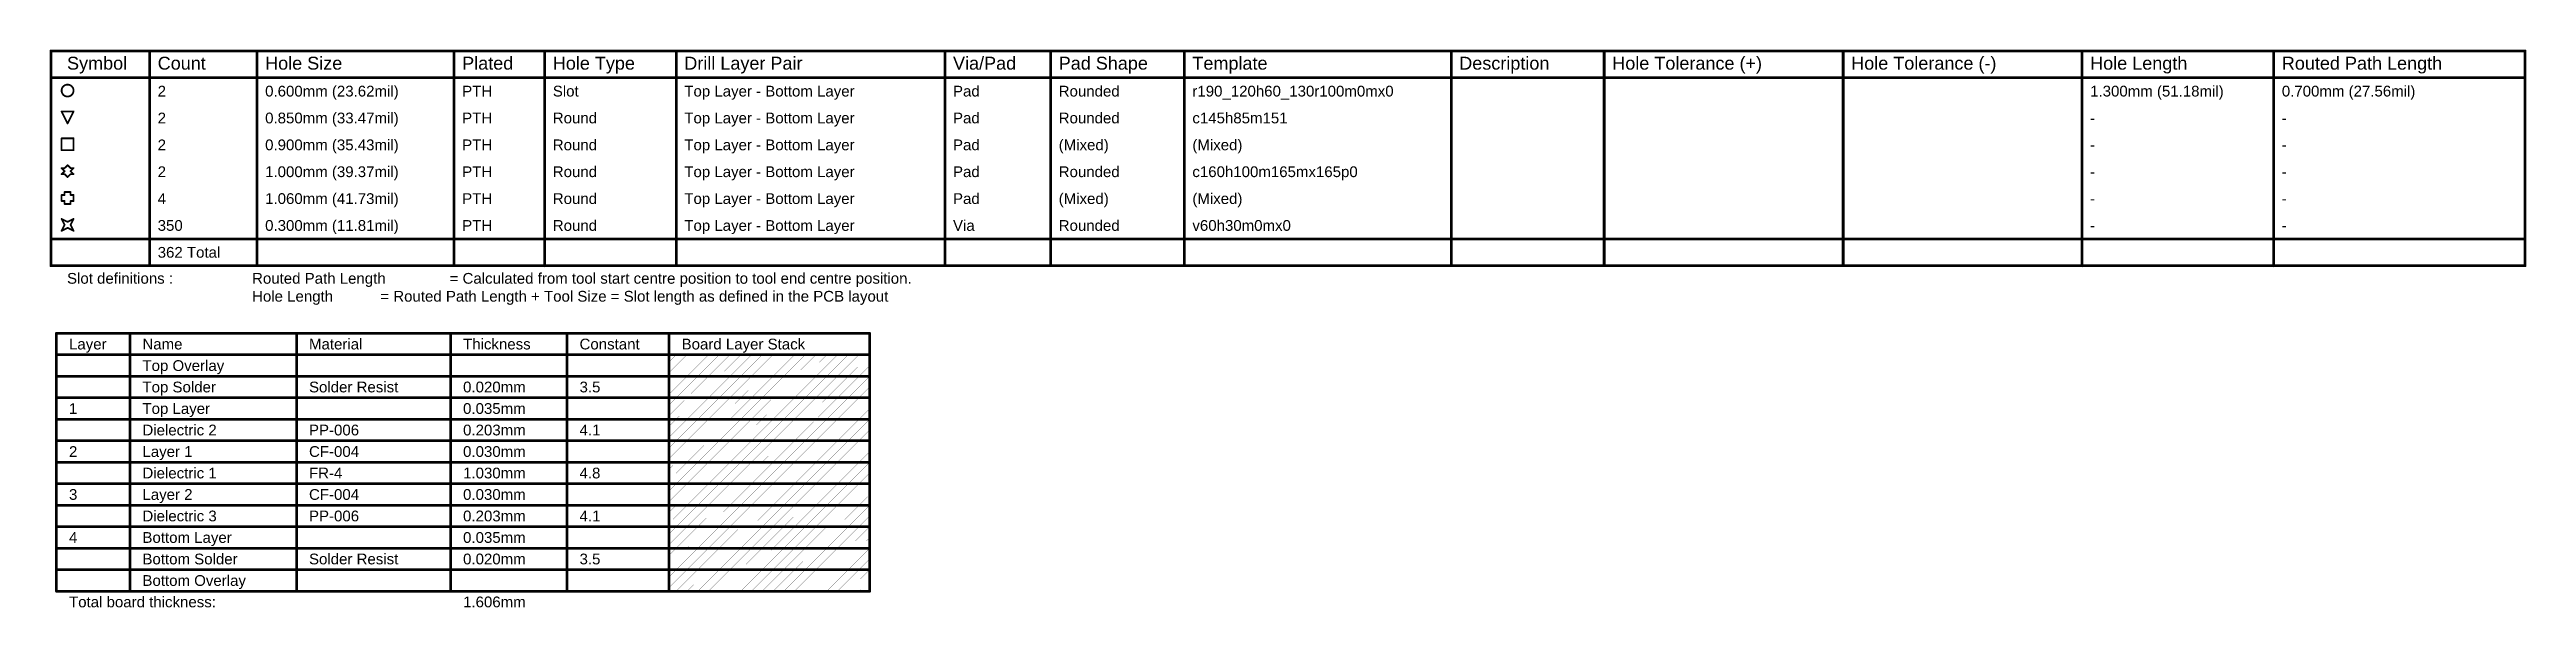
# Model space of a CAD drawing. Header units: inches. Extents: x -3 to 488, y -11 to 93.
# Drawn here: x 137.2 to 488.3, y 13.7 to 92.9 of the extents above; entities that cross this region are included whole.
import ezdxf

# ---------------------------------------------------------------- set-up
doc = ezdxf.new("R2010")
doc.units = ezdxf.units.IN
doc.layers.add('Drill Drawing', color=1, linetype='Continuous')
doc.layers.add('Fabrication', color=76, linetype='Continuous')
doc.styles.add('Arial', font='', dxfattribs={"height": 0.2})
doc.styles.get('Arial').set_extended_font_data('Arial')

msp = doc.modelspace()

# ---------------------------------------------------------------- texts
at = {"layer": 'Drill Drawing', "style": 'Arial'}
for s, height, p in [('Symbol', 1.829, (139.64, 90.02)), ('Count', 1.829, (152.49, 90.02)), ('Hole Size', 1.829, (167.72, 90.02)), ('Plated', 1.829, (195.65, 90.02)), ('Hole Type', 1.829, (208.5, 90.02)), ('Drill Layer Pair', 1.8288, (227.14, 90.02)), ('Via/Pad', 1.829, (265.23, 90.02)), ('Pad Shape', 1.829, (280.21, 90.02)), ('Template', 1.829, (299.16, 90.02)), ('Description', 1.8288, (336.99, 90.02)), ('Hole Tolerance (+)', 1.8288, (358.68, 90.02)), ('Hole Tolerance (-)', 1.8288, (392.55, 90.02)), ('Hole Length', 1.8288, (426.42, 90.02)), ('Routed Path Length', 1.8288, (453.59, 90.02)), ('0.600mm (23.62mil)', 1.524, (167.72, 86.21)), ('Slot', 1.524, (208.5, 86.21)), ('Pad', 1.524, (265.23, 86.21)), ('Rounded', 1.524, (280.21, 86.21)), ('r190_120h60_130r100m0mx0', 1.524, (299.16, 86.21)), ('1.300mm (51.18mil)', 1.524, (426.42, 86.21)), ('0.700mm (27.56mil)', 1.524, (453.59, 86.21)), ('2', 1.52, (152.49, 86.21)), ('PTH', 1.524, (195.65, 86.21)), ('Top Layer - Bottom Layer', 1.524, (227.14, 86.21)), ('2', 1.52, (152.49, 82.4)), ('0.850mm (33.47mil)', 1.524, (167.72, 82.4)), ('PTH', 1.524, (195.65, 82.4)), ('Round', 1.524, (208.5, 82.4)), ('Top Layer - Bottom Layer', 1.524, (227.14, 82.4)), ('Pad', 1.524, (265.23, 82.4)), ('Rounded', 1.524, (280.21, 82.4)), ('c145h85m151', 1.524, (299.16, 82.4)), ('-', 1.52, (426.42, 82.4)), ('-', 1.52, (453.59, 82.4)), ('2', 1.52, (152.49, 78.59)), ('0.900mm (35.43mil)', 1.524, (167.72, 78.59)), ('PTH', 1.524, (195.65, 78.59)), ('Round', 1.524, (208.5, 78.59)), ('Top Layer - Bottom Layer', 1.524, (227.14, 78.59)), ('Pad', 1.524, (265.23, 78.59)), ('(Mixed)', 1.524, (280.21, 78.59)), ('(Mixed)', 1.524, (299.16, 78.59)), ('-', 1.52, (426.42, 78.59)), ('-', 1.52, (453.59, 78.59)), ('2', 1.52, (152.49, 74.78)), ('1.000mm (39.37mil)', 1.524, (167.72, 74.78)), ('PTH', 1.524, (195.65, 74.78)), ('Round', 1.524, (208.5, 74.78)), ('Top Layer - Bottom Layer', 1.524, (227.14, 74.78)), ('Pad', 1.524, (265.23, 74.78)), ('Rounded', 1.524, (280.21, 74.78)), ('c160h100m165mx165p0', 1.524, (299.16, 74.78)), ('-', 1.52, (426.42, 74.78)), ('-', 1.52, (453.59, 74.78)), ('4', 1.52, (152.49, 70.97)), ('1.060mm (41.73mil)', 1.524, (167.72, 70.97)), ('PTH', 1.524, (195.65, 70.97)), ('Round', 1.524, (208.5, 70.97)), ('Top Layer - Bottom Layer', 1.524, (227.14, 70.97)), ('Pad', 1.524, (265.23, 70.97)), ('(Mixed)', 1.524, (280.21, 70.97)), ('(Mixed)', 1.524, (299.16, 70.97)), ('-', 1.52, (426.42, 70.97)), ('-', 1.52, (453.59, 70.97)), ('350', 1.524, (152.49, 67.16)), ('0.300mm (11.81mil)', 1.524, (167.72, 67.16)), ('PTH', 1.524, (195.65, 67.16)), ('Round', 1.524, (208.5, 67.16)), ('Top Layer - Bottom Layer', 1.524, (227.14, 67.16)), ('Via', 1.524, (265.23, 67.16)), ('Rounded', 1.524, (280.21, 67.16)), ('v60h30m0mx0', 1.524, (299.16, 67.16)), ('-', 1.52, (426.42, 67.16)), ('-', 1.52, (453.59, 67.16)), ('362 Total', 1.524, (152.49, 63.35)), ('Slot definitions :', 1.524, (139.64, 59.66)), ('Routed Path Length', 1.524, (165.87, 59.66)), ('= Calculated from tool start centre position to tool end centre position.', 1.524, (193.87, 59.66)), ('Hole Length', 1.524, (165.87, 57.12)), (' = Routed Path Length + Tool Size = Slot length as defined in the PCB layout', 1.524, (183.46, 57.12))]:
    msp.add_text(s, height=height, dxfattribs=at).set_placement(p)
at = {"layer": 'Fabrication', "style": 'Arial'}
for s, height, p in [('Layer', 1.524, (139.92, 50.34)), ('Name', 1.524, (150.33, 50.34)), ('Material', 1.524, (173.94, 50.34)), ('Thickness', 1.524, (195.78, 50.34)), ('Constant', 1.524, (212.29, 50.34)), ('Board Layer Stack', 1.524, (226.76, 50.34)), ('Top Overlay', 1.524, (150.33, 47.29)), ('Top Solder', 1.524, (150.33, 44.25)), ('Solder Resist', 1.524, (173.94, 44.25)), ('0.020mm', 1.524, (195.78, 44.25)), ('3.5', 1.524, (212.29, 44.25)), ('1', 1.52, (139.92, 41.2)), ('Top Layer', 1.524, (150.33, 41.2)), ('0.035mm', 1.524, (195.78, 41.2)), ('Dielectric 2', 1.524, (150.33, 38.15)), ('PP-006', 1.524, (173.94, 38.15)), ('0.203mm', 1.524, (195.78, 38.15)), ('4.1', 1.524, (212.29, 38.15)), ('2', 1.52, (139.92, 35.1)), ('Layer 1', 1.524, (150.33, 35.1)), ('CF-004', 1.524, (173.94, 35.1)), ('0.030mm', 1.524, (195.78, 35.1)), ('Dielectric 1', 1.524, (150.33, 32.05)), ('FR-4', 1.524, (173.94, 32.05)), ('1.030mm', 1.524, (195.78, 32.05)), ('4.8', 1.524, (212.29, 32.05)), ('3', 1.52, (139.92, 29.01)), ('Layer 2', 1.524, (150.33, 29.01)), ('CF-004', 1.524, (173.94, 29.01)), ('0.030mm', 1.524, (195.78, 29.01)), ('Dielectric 3', 1.524, (150.33, 25.96)), ('PP-006', 1.524, (173.94, 25.96)), ('0.203mm', 1.524, (195.78, 25.96)), ('4.1', 1.524, (212.29, 25.96)), ('4', 1.52, (139.92, 22.91)), ('Bottom Layer', 1.524, (150.33, 22.91)), ('Bottom Solder', 1.524, (150.33, 19.86)), ('Solder Resist', 1.524, (173.94, 19.86)), ('0.035mm', 1.524, (195.78, 22.91)), ('0.020mm', 1.524, (195.78, 19.86)), ('3.5', 1.524, (212.29, 19.86)), ('Bottom Overlay', 1.524, (150.33, 16.81)), ('Total board thickness:', 1.524, (139.92, 13.77)), ('1.606mm', 1.524, (195.78, 13.77))]:
    msp.add_text(s, height=height, dxfattribs=at).set_placement(p)

# ---------------------------------------------------------------- linework, layer by layer
at = {"layer": 'Drill Drawing'}
for points, const_width in [([(137.35, 92.68), (488.08, 92.68)], 0.381), ([(137.35, 62.2), (137.35, 92.68)], 0.381), ([(151.34, 62.2), (151.34, 92.68)], 0.381), ([(166.58, 62.2), (166.58, 92.68)], 0.381), ([(194.51, 62.2), (194.51, 92.68)], 0.381), ([(207.36, 62.2), (207.36, 92.68)], 0.381), ([(226, 62.2), (226, 92.68)], 0.381), ([(264.09, 62.2), (264.09, 92.68)], 0.381), ([(279.07, 62.2), (279.07, 92.68)], 0.381), ([(298.01, 62.2), (298.01, 92.68)], 0.381), ([(335.85, 62.2), (335.85, 92.68)], 0.381), ([(357.53, 62.2), (357.53, 92.68)], 0.381), ([(391.41, 62.2), (391.41, 92.68)], 0.381), ([(425.28, 62.2), (425.28, 92.68)], 0.381), ([(452.45, 62.2), (452.45, 92.68)], 0.381), ([(488.08, 62.2), (488.08, 92.68)], 0.381), ([(137.35, 88.87), (488.08, 88.87)], 0.381), ([(138.87, 84.09), (140.56, 84.09)], 0.254), ([(138.87, 84.09), (139.72, 82.4)], 0.254), ([(139.72, 82.4), (140.56, 84.09)], 0.254), ([(138.87, 80.28), (140.56, 80.28)], 0.254), ([(138.87, 78.59), (138.87, 80.28)], 0.254), ([(138.87, 78.59), (140.56, 78.59)], 0.254), ([(140.56, 78.59), (140.56, 80.28)], 0.254), ([(138.87, 76.05), (139.29, 75.62)], 0.254), ([(138.87, 76.05), (139.29, 76.05)], 0.254), ([(138.87, 75.2), (139.29, 75.62)], 0.254), ([(138.87, 75.2), (139.29, 75.2)], 0.254), ([(139.29, 76.05), (139.72, 76.47)], 0.254), ([(139.29, 75.2), (139.72, 74.78)], 0.254), ([(139.72, 76.47), (140.14, 76.05)], 0.254), ([(139.72, 74.78), (140.14, 75.2)], 0.254), ([(140.14, 76.05), (140.56, 76.05)], 0.254), ([(140.14, 75.62), (140.56, 76.05)], 0.254), ([(140.14, 75.62), (140.56, 75.2)], 0.254), ([(140.14, 75.2), (140.56, 75.2)], 0.254), ([(138.87, 71.39), (138.87, 72.24)], 0.254), ([(138.87, 72.24), (139.29, 72.24)], 0.254), ([(138.87, 71.39), (139.29, 71.39)], 0.254), ([(139.29, 72.24), (139.29, 72.66)], 0.254), ([(139.29, 72.66), (140.14, 72.66)], 0.254), ([(139.29, 70.97), (139.29, 71.39)], 0.254), ([(139.29, 70.97), (140.14, 70.97)], 0.254), ([(140.14, 72.24), (140.14, 72.66)], 0.254), ([(140.14, 72.24), (140.56, 72.24)], 0.254), ([(140.14, 71.39), (140.56, 71.39)], 0.254), ([(140.14, 70.97), (140.14, 71.39)], 0.254), ([(140.56, 71.39), (140.56, 72.24)], 0.254), ([(138.87, 68.85), (139.72, 68.43)], 0.254), ([(138.87, 68.85), (139.29, 68)], 0.254), ([(138.87, 67.16), (139.29, 68)], 0.254), ([(138.87, 67.16), (139.72, 67.58)], 0.254), ([(139.72, 68.43), (140.56, 68.85)], 0.254), ([(139.72, 67.58), (140.56, 67.16)], 0.254), ([(140.14, 68), (140.56, 68.85)], 0.254), ([(140.14, 68), (140.56, 67.16)], 0.254), ([(137.35, 66.01), (488.08, 66.01)], 0.381), ([(137.35, 62.2), (488.08, 62.2)], 0.381)]:
    msp.add_lwpolyline(points, dxfattribs=dict(at, const_width=const_width))
for points, const_width in [([(137.26, 92.68, 1), (137.45, 92.68, 1)], 0.191), ([(137.26, 92.68, 1), (137.45, 92.68, 1)], 0.191), ([(151.25, 92.68, 1), (151.44, 92.68, 1)], 0.191), ([(166.48, 92.68, 1), (166.67, 92.68, 1)], 0.191), ([(194.42, 92.68, 1), (194.61, 92.68, 1)], 0.191), ([(207.26, 92.68, 1), (207.46, 92.68, 1)], 0.191), ([(225.9, 92.68, 1), (226.09, 92.68, 1)], 0.191), ([(263.99, 92.68, 1), (264.18, 92.68, 1)], 0.191), ([(278.97, 92.68, 1), (279.16, 92.68, 1)], 0.191), ([(297.92, 92.68, 1), (298.11, 92.68, 1)], 0.191), ([(335.75, 92.68, 1), (335.94, 92.68, 1)], 0.191), ([(357.44, 92.68, 1), (357.63, 92.68, 1)], 0.191), ([(391.31, 92.68, 1), (391.5, 92.68, 1)], 0.191), ([(425.18, 92.68, 1), (425.38, 92.68, 1)], 0.191), ([(452.35, 92.68, 1), (452.55, 92.68, 1)], 0.191), ([(487.98, 92.68, 1), (488.17, 92.68, 1)], 0.191), ([(487.98, 92.68, 1), (488.17, 92.68, 1)], 0.191), ([(137.26, 88.87, 1), (137.45, 88.87, 1)], 0.191), ([(140.56, 87.05, 1), (138.87, 87.05, 1)], 0.254), ([(487.98, 88.87, 1), (488.17, 88.87, 1)], 0.191), ([(138.81, 87.05, 1), (138.93, 87.05, 1)], 0.127), ([(140.5, 87.05, 1), (140.63, 87.05, 1)], 0.127), ([(138.81, 84.09, 1), (138.93, 84.09, 1)], 0.127), ([(138.81, 84.09, 1), (138.93, 84.09, 1)], 0.127), ([(139.65, 82.4, 1), (139.78, 82.4, 1)], 0.127), ([(139.65, 82.4, 1), (139.78, 82.4, 1)], 0.127), ([(140.5, 84.09, 1), (140.63, 84.09, 1)], 0.127), ([(140.5, 84.09, 1), (140.63, 84.09, 1)], 0.127), ([(138.81, 80.28, 1), (138.93, 80.28, 1)], 0.127), ([(138.81, 80.28, 1), (138.93, 80.28, 1)], 0.127), ([(138.81, 78.59, 1), (138.93, 78.59, 1)], 0.127), ([(138.81, 78.59, 1), (138.93, 78.59, 1)], 0.127), ([(140.5, 80.28, 1), (140.63, 80.28, 1)], 0.127), ([(140.5, 80.28, 1), (140.63, 80.28, 1)], 0.127), ([(140.5, 78.59, 1), (140.63, 78.59, 1)], 0.127), ([(140.5, 78.59, 1), (140.63, 78.59, 1)], 0.127), ([(138.81, 76.05, 1), (138.93, 76.05, 1)], 0.127), ([(138.81, 76.05, 1), (138.93, 76.05, 1)], 0.127), ([(138.81, 75.2, 1), (138.93, 75.2, 1)], 0.127), ([(138.81, 75.2, 1), (138.93, 75.2, 1)], 0.127), ([(139.23, 76.05, 1), (139.36, 76.05, 1)], 0.127), ([(139.23, 76.05, 1), (139.36, 76.05, 1)], 0.127), ([(139.23, 75.62, 1), (139.36, 75.62, 1)], 0.127), ([(139.23, 75.62, 1), (139.36, 75.62, 1)], 0.127), ([(139.23, 75.2, 1), (139.36, 75.2, 1)], 0.127), ([(139.23, 75.2, 1), (139.36, 75.2, 1)], 0.127), ([(139.65, 76.47, 1), (139.78, 76.47, 1)], 0.127), ([(139.65, 76.47, 1), (139.78, 76.47, 1)], 0.127), ([(139.65, 74.78, 1), (139.78, 74.78, 1)], 0.127), ([(139.65, 74.78, 1), (139.78, 74.78, 1)], 0.127), ([(140.08, 76.05, 1), (140.2, 76.05, 1)], 0.127), ([(140.08, 76.05, 1), (140.2, 76.05, 1)], 0.127), ([(140.08, 75.62, 1), (140.2, 75.62, 1)], 0.127), ([(140.08, 75.62, 1), (140.2, 75.62, 1)], 0.127), ([(140.08, 75.2, 1), (140.2, 75.2, 1)], 0.127), ([(140.08, 75.2, 1), (140.2, 75.2, 1)], 0.127), ([(140.5, 76.05, 1), (140.63, 76.05, 1)], 0.127), ([(140.5, 76.05, 1), (140.63, 76.05, 1)], 0.127), ([(140.5, 75.2, 1), (140.63, 75.2, 1)], 0.127), ([(140.5, 75.2, 1), (140.63, 75.2, 1)], 0.127), ([(138.81, 72.24, 1), (138.93, 72.24, 1)], 0.127), ([(138.81, 72.24, 1), (138.93, 72.24, 1)], 0.127), ([(138.81, 71.39, 1), (138.93, 71.39, 1)], 0.127), ([(138.81, 71.39, 1), (138.93, 71.39, 1)], 0.127), ([(139.23, 72.66, 1), (139.36, 72.66, 1)], 0.127), ([(139.23, 72.66, 1), (139.36, 72.66, 1)], 0.127), ([(139.23, 72.24, 1), (139.36, 72.24, 1)], 0.127), ([(139.23, 72.24, 1), (139.36, 72.24, 1)], 0.127), ([(139.23, 71.39, 1), (139.36, 71.39, 1)], 0.127), ([(139.23, 71.39, 1), (139.36, 71.39, 1)], 0.127), ([(139.23, 70.97, 1), (139.36, 70.97, 1)], 0.127), ([(139.23, 70.97, 1), (139.36, 70.97, 1)], 0.127), ([(140.08, 72.66, 1), (140.2, 72.66, 1)], 0.127), ([(140.08, 72.66, 1), (140.2, 72.66, 1)], 0.127), ([(140.08, 72.24, 1), (140.2, 72.24, 1)], 0.127), ([(140.08, 72.24, 1), (140.2, 72.24, 1)], 0.127), ([(140.08, 71.39, 1), (140.2, 71.39, 1)], 0.127), ([(140.08, 71.39, 1), (140.2, 71.39, 1)], 0.127), ([(140.08, 70.97, 1), (140.2, 70.97, 1)], 0.127), ([(140.08, 70.97, 1), (140.2, 70.97, 1)], 0.127), ([(140.5, 72.24, 1), (140.63, 72.24, 1)], 0.127), ([(140.5, 72.24, 1), (140.63, 72.24, 1)], 0.127), ([(140.5, 71.39, 1), (140.63, 71.39, 1)], 0.127), ([(140.5, 71.39, 1), (140.63, 71.39, 1)], 0.127), ([(138.81, 68.85, 1), (138.93, 68.85, 1)], 0.127), ([(138.81, 68.85, 1), (138.93, 68.85, 1)], 0.127), ([(138.81, 67.16, 1), (138.93, 67.16, 1)], 0.127), ([(138.81, 67.16, 1), (138.93, 67.16, 1)], 0.127), ([(139.23, 68, 1), (139.36, 68, 1)], 0.127), ([(139.23, 68, 1), (139.36, 68, 1)], 0.127), ([(139.65, 68.43, 1), (139.78, 68.43, 1)], 0.127), ([(139.65, 68.43, 1), (139.78, 68.43, 1)], 0.127), ([(139.65, 67.58, 1), (139.78, 67.58, 1)], 0.127), ([(139.65, 67.58, 1), (139.78, 67.58, 1)], 0.127), ([(140.08, 68, 1), (140.2, 68, 1)], 0.127), ([(140.08, 68, 1), (140.2, 68, 1)], 0.127), ([(140.5, 68.85, 1), (140.63, 68.85, 1)], 0.127), ([(140.5, 68.85, 1), (140.63, 68.85, 1)], 0.127), ([(140.5, 67.16, 1), (140.63, 67.16, 1)], 0.127), ([(140.5, 67.16, 1), (140.63, 67.16, 1)], 0.127), ([(137.26, 66.01, 1), (137.45, 66.01, 1)], 0.191), ([(487.98, 66.01, 1), (488.17, 66.01, 1)], 0.191), ([(137.26, 62.2, 1), (137.45, 62.2, 1)], 0.191), ([(137.26, 62.2, 1), (137.45, 62.2, 1)], 0.191), ([(151.25, 62.2, 1), (151.44, 62.2, 1)], 0.191), ([(166.48, 62.2, 1), (166.67, 62.2, 1)], 0.191), ([(194.42, 62.2, 1), (194.61, 62.2, 1)], 0.191), ([(207.26, 62.2, 1), (207.46, 62.2, 1)], 0.191), ([(225.9, 62.2, 1), (226.09, 62.2, 1)], 0.191), ([(263.99, 62.2, 1), (264.18, 62.2, 1)], 0.191), ([(278.97, 62.2, 1), (279.16, 62.2, 1)], 0.191), ([(297.92, 62.2, 1), (298.11, 62.2, 1)], 0.191), ([(335.75, 62.2, 1), (335.94, 62.2, 1)], 0.191), ([(357.44, 62.2, 1), (357.63, 62.2, 1)], 0.191), ([(391.31, 62.2, 1), (391.5, 62.2, 1)], 0.191), ([(425.18, 62.2, 1), (425.38, 62.2, 1)], 0.191), ([(452.35, 62.2, 1), (452.55, 62.2, 1)], 0.191), ([(487.98, 62.2, 1), (488.17, 62.2, 1)], 0.191), ([(487.98, 62.2, 1), (488.17, 62.2, 1)], 0.191)]:
    msp.add_lwpolyline(points, format="xyb", close=True, dxfattribs=dict(at, const_width=const_width))
at = {"layer": 'Fabrication'}
for points, const_width in [([(138.14, 52.63), (253.42, 52.63)], 0.381), ([(138.14, 16.05), (138.14, 52.63)], 0.381), ([(148.55, 16.05), (148.55, 52.63)], 0.381), ([(172.17, 16.05), (172.17, 52.63)], 0.381), ([(194, 16.05), (194, 52.63)], 0.381), ([(210.51, 16.05), (210.51, 52.63)], 0.381), ([(224.98, 16.05), (224.98, 52.63)], 0.381), ([(253.42, 16.05), (253.42, 52.63)], 0.381), ([(138.14, 49.58), (253.42, 49.58)], 0.381), ([(224.98, 47.05), (227.52, 49.58)], 0.0254), ([(224.98, 48.57), (225.99, 49.58)], 0.0254), ([(225.99, 46.53), (229.04, 49.58)], 0.0254), ([(227.52, 46.53), (230.56, 49.58)], 0.0254), ([(229.04, 46.53), (232.09, 49.58)], 0.0254), ([(230.56, 46.53), (233.61, 49.58)], 0.0254), ([(232.09, 46.53), (235.14, 49.58)], 0.0254), ([(233.61, 46.53), (236.66, 49.58)], 0.0254), ([(235.14, 46.53), (238.18, 49.58)], 0.0254), ([(236.66, 46.53), (239.71, 49.58)], 0.0254), ([(238.18, 46.53), (241.23, 49.58)], 0.0254), ([(239.71, 46.53), (242.76, 49.58)], 0.0254), ([(241.23, 46.53), (244.28, 49.58)], 0.0254), ([(242.76, 46.53), (245.8, 49.58)], 0.0254), ([(244.28, 46.53), (247.33, 49.58)], 0.0254), ([(245.8, 46.53), (248.85, 49.58)], 0.0254), ([(247.33, 46.53), (250.38, 49.58)], 0.0254), ([(248.85, 46.53), (251.9, 49.58)], 0.0254), ([(250.38, 46.53), (253.42, 49.58)], 0.0254), ([(138.14, 46.53), (148.55, 46.53)], 0.381), ([(148.55, 46.53), (172.17, 46.53)], 0.381), ([(172.17, 46.53), (194, 46.53)], 0.381), ([(194, 46.53), (210.51, 46.53)], 0.381), ([(210.51, 46.53), (224.98, 46.53)], 0.381), ([(224.98, 46.53), (253.42, 46.53)], 0.381), ([(224.98, 44), (227.52, 46.53)], 0.0254), ([(224.98, 45.52), (225.99, 46.53)], 0.0254), ([(225.99, 43.48), (229.04, 46.53)], 0.0254), ([(227.52, 43.48), (230.56, 46.53)], 0.0254), ([(229.04, 43.48), (232.09, 46.53)], 0.0254), ([(230.56, 43.48), (233.61, 46.53)], 0.0254), ([(232.09, 43.48), (235.14, 46.53)], 0.0254), ([(233.61, 43.48), (236.66, 46.53)], 0.0254), ([(235.14, 43.48), (238.18, 46.53)], 0.0254), ([(236.66, 43.48), (239.71, 46.53)], 0.0254), ([(238.18, 43.48), (241.23, 46.53)], 0.0254), ([(239.71, 43.48), (242.76, 46.53)], 0.0254), ([(241.23, 43.48), (244.28, 46.53)], 0.0254), ([(242.76, 43.48), (245.8, 46.53)], 0.0254), ([(244.28, 43.48), (247.33, 46.53)], 0.0254), ([(245.8, 43.48), (248.85, 46.53)], 0.0254), ([(247.33, 43.48), (250.38, 46.53)], 0.0254), ([(248.85, 43.48), (251.9, 46.53)], 0.0254), ([(250.38, 43.48), (253.42, 46.53)], 0.0254), ([(251.9, 46.53), (253.42, 48.06)], 0.0254), ([(138.14, 43.48), (148.55, 43.48)], 0.381), ([(148.55, 43.48), (172.17, 43.48)], 0.381), ([(172.17, 43.48), (194, 43.48)], 0.381), ([(194, 43.48), (210.51, 43.48)], 0.381), ([(210.51, 43.48), (224.98, 43.48)], 0.381), ([(224.98, 43.48), (253.42, 43.48)], 0.381), ([(224.98, 40.95), (227.52, 43.48)], 0.0254), ([(224.98, 42.48), (225.99, 43.48)], 0.0254), ([(225.99, 40.44), (229.04, 43.48)], 0.0254), ([(227.52, 40.44), (230.56, 43.48)], 0.0254), ([(229.04, 40.44), (232.09, 43.48)], 0.0254), ([(230.56, 40.44), (233.61, 43.48)], 0.0254), ([(232.09, 40.44), (235.14, 43.48)], 0.0254), ([(233.61, 40.44), (236.66, 43.48)], 0.0254), ([(235.14, 40.44), (238.18, 43.48)], 0.0254), ([(236.66, 40.44), (239.71, 43.48)], 0.0254), ([(238.18, 40.44), (241.23, 43.48)], 0.0254), ([(239.71, 40.44), (242.76, 43.48)], 0.0254), ([(241.23, 40.44), (244.28, 43.48)], 0.0254), ([(242.76, 40.44), (245.8, 43.48)], 0.0254), ([(244.28, 40.44), (247.33, 43.48)], 0.0254), ([(245.8, 40.44), (248.85, 43.48)], 0.0254), ([(247.33, 40.44), (250.38, 43.48)], 0.0254), ([(248.85, 40.44), (251.9, 43.48)], 0.0254), ([(250.38, 40.44), (253.42, 43.48)], 0.0254), ([(251.9, 43.48), (253.42, 45.01)], 0.0254), ([(138.14, 40.44), (148.55, 40.44)], 0.381), ([(148.55, 40.44), (172.17, 40.44)], 0.381), ([(172.17, 40.44), (194, 40.44)], 0.381), ([(194, 40.44), (210.51, 40.44)], 0.381), ([(210.51, 40.44), (224.98, 40.44)], 0.381), ([(224.98, 40.44), (253.42, 40.44)], 0.381), ([(224.98, 37.9), (227.52, 40.44)], 0.0254), ([(224.98, 39.43), (225.99, 40.44)], 0.0254), ([(225.99, 37.39), (229.04, 40.44)], 0.0254), ([(227.52, 37.39), (230.56, 40.44)], 0.0254), ([(229.04, 37.39), (232.09, 40.44)], 0.0254), ([(230.56, 37.39), (233.61, 40.44)], 0.0254), ([(232.09, 37.39), (235.14, 40.44)], 0.0254), ([(233.61, 37.39), (236.66, 40.44)], 0.0254), ([(235.14, 37.39), (238.18, 40.44)], 0.0254), ([(236.66, 37.39), (239.71, 40.44)], 0.0254), ([(238.18, 37.39), (241.23, 40.44)], 0.0254), ([(239.71, 37.39), (242.76, 40.44)], 0.0254), ([(241.23, 37.39), (244.28, 40.44)], 0.0254), ([(242.76, 37.39), (245.8, 40.44)], 0.0254), ([(244.28, 37.39), (247.33, 40.44)], 0.0254), ([(245.8, 37.39), (248.85, 40.44)], 0.0254), ([(247.33, 37.39), (250.38, 40.44)], 0.0254), ([(248.85, 37.39), (251.9, 40.44)], 0.0254), ([(250.38, 37.39), (253.42, 40.44)], 0.0254), ([(251.9, 40.44), (253.42, 41.96)], 0.0254), ([(251.9, 37.39), (253.42, 38.91)], 0.0254), ([(138.14, 37.39), (148.55, 37.39)], 0.381), ([(148.55, 37.39), (172.17, 37.39)], 0.381), ([(172.17, 37.39), (194, 37.39)], 0.381), ([(194, 37.39), (210.51, 37.39)], 0.381), ([(210.51, 37.39), (224.98, 37.39)], 0.381), ([(224.98, 37.39), (253.42, 37.39)], 0.381), ([(224.98, 34.86), (227.52, 37.39)], 0.0254), ([(224.98, 36.38), (225.99, 37.39)], 0.0254), ([(225.99, 34.34), (229.04, 37.39)], 0.0254), ([(227.52, 34.34), (230.56, 37.39)], 0.0254), ([(229.04, 34.34), (232.09, 37.39)], 0.0254), ([(230.56, 34.34), (233.61, 37.39)], 0.0254), ([(232.09, 34.34), (235.14, 37.39)], 0.0254), ([(233.61, 34.34), (236.66, 37.39)], 0.0254), ([(235.14, 34.34), (238.18, 37.39)], 0.0254), ([(236.66, 34.34), (239.71, 37.39)], 0.0254), ([(238.18, 34.34), (241.23, 37.39)], 0.0254), ([(239.71, 34.34), (242.76, 37.39)], 0.0254), ([(241.23, 34.34), (244.28, 37.39)], 0.0254), ([(242.76, 34.34), (245.8, 37.39)], 0.0254), ([(244.28, 34.34), (247.33, 37.39)], 0.0254), ([(245.8, 34.34), (248.85, 37.39)], 0.0254), ([(247.33, 34.34), (250.38, 37.39)], 0.0254), ([(248.85, 34.34), (251.9, 37.39)], 0.0254), ([(250.38, 34.34), (253.42, 37.39)], 0.0254), ([(251.9, 34.34), (253.42, 35.86)], 0.0254), ([(138.14, 34.34), (148.55, 34.34)], 0.381), ([(148.55, 34.34), (172.17, 34.34)], 0.381), ([(172.17, 34.34), (194, 34.34)], 0.381), ([(194, 34.34), (210.51, 34.34)], 0.381), ([(210.51, 34.34), (224.98, 34.34)], 0.381), ([(224.98, 34.34), (253.42, 34.34)], 0.381), ([(224.98, 31.81), (227.52, 34.34)], 0.0254), ([(224.98, 33.33), (225.99, 34.34)], 0.0254), ([(225.99, 31.29), (229.04, 34.34)], 0.0254), ([(227.52, 31.29), (230.56, 34.34)], 0.0254), ([(229.04, 31.29), (232.09, 34.34)], 0.0254), ([(230.56, 31.29), (233.61, 34.34)], 0.0254), ([(232.09, 31.29), (235.14, 34.34)], 0.0254), ([(233.61, 31.29), (236.66, 34.34)], 0.0254), ([(235.14, 31.29), (238.18, 34.34)], 0.0254), ([(236.66, 31.29), (239.71, 34.34)], 0.0254), ([(238.18, 31.29), (241.23, 34.34)], 0.0254), ([(239.71, 31.29), (242.76, 34.34)], 0.0254), ([(241.23, 31.29), (244.28, 34.34)], 0.0254), ([(242.76, 31.29), (245.8, 34.34)], 0.0254), ([(244.28, 31.29), (247.33, 34.34)], 0.0254), ([(245.8, 31.29), (248.85, 34.34)], 0.0254), ([(247.33, 31.29), (250.38, 34.34)], 0.0254), ([(248.85, 31.29), (251.9, 34.34)], 0.0254), ([(250.38, 31.29), (253.42, 34.34)], 0.0254), ([(251.9, 31.29), (253.42, 32.82)], 0.0254), ([(138.14, 31.29), (148.55, 31.29)], 0.381), ([(138.14, 28.24), (148.55, 28.24)], 0.381), ([(148.55, 31.29), (172.17, 31.29)], 0.381), ([(148.55, 28.24), (172.17, 28.24)], 0.381), ([(172.17, 31.29), (194, 31.29)], 0.381), ([(172.17, 28.24), (194, 28.24)], 0.381), ([(194, 31.29), (210.51, 31.29)], 0.381), ([(194, 28.24), (210.51, 28.24)], 0.381), ([(210.51, 31.29), (224.98, 31.29)], 0.381), ([(210.51, 28.24), (224.98, 28.24)], 0.381), ([(224.98, 31.29), (253.42, 31.29)], 0.381), ([(224.98, 28.24), (253.42, 28.24)], 0.381), ([(224.98, 28.76), (227.52, 31.29)], 0.0254), ([(224.98, 30.28), (225.99, 31.29)], 0.0254), ([(224.98, 25.71), (227.52, 28.24)], 0.0254), ([(224.98, 27.24), (225.99, 28.24)], 0.0254), ([(225.99, 28.24), (229.04, 31.29)], 0.0254), ([(225.99, 25.2), (229.04, 28.24)], 0.0254), ([(227.52, 28.24), (230.56, 31.29)], 0.0254), ([(227.52, 25.2), (230.56, 28.24)], 0.0254), ([(229.04, 28.24), (232.09, 31.29)], 0.0254), ([(229.04, 25.2), (232.09, 28.24)], 0.0254), ([(230.56, 28.24), (233.61, 31.29)], 0.0254), ([(230.56, 25.2), (233.61, 28.24)], 0.0254), ([(232.09, 28.24), (235.14, 31.29)], 0.0254), ([(232.09, 25.2), (235.14, 28.24)], 0.0254), ([(233.61, 28.24), (236.66, 31.29)], 0.0254), ([(233.61, 25.2), (236.66, 28.24)], 0.0254), ([(235.14, 28.24), (238.18, 31.29)], 0.0254), ([(235.14, 25.2), (238.18, 28.24)], 0.0254), ([(236.66, 28.24), (239.71, 31.29)], 0.0254), ([(236.66, 25.2), (239.71, 28.24)], 0.0254), ([(238.18, 28.24), (241.23, 31.29)], 0.0254), ([(238.18, 25.2), (241.23, 28.24)], 0.0254), ([(239.71, 28.24), (242.76, 31.29)], 0.0254), ([(239.71, 25.2), (242.76, 28.24)], 0.0254), ([(241.23, 28.24), (244.28, 31.29)], 0.0254), ([(241.23, 25.2), (244.28, 28.24)], 0.0254), ([(242.76, 28.24), (245.8, 31.29)], 0.0254), ([(242.76, 25.2), (245.8, 28.24)], 0.0254), ([(244.28, 28.24), (247.33, 31.29)], 0.0254), ([(244.28, 25.2), (247.33, 28.24)], 0.0254), ([(245.8, 28.24), (248.85, 31.29)], 0.0254), ([(245.8, 25.2), (248.85, 28.24)], 0.0254), ([(247.33, 28.24), (250.38, 31.29)], 0.0254), ([(247.33, 25.2), (250.38, 28.24)], 0.0254), ([(248.85, 28.24), (251.9, 31.29)], 0.0254), ([(248.85, 25.2), (251.9, 28.24)], 0.0254), ([(250.38, 28.24), (253.42, 31.29)], 0.0254), ([(250.38, 25.2), (253.42, 28.24)], 0.0254), ([(251.9, 28.24), (253.42, 29.77)], 0.0254), ([(138.14, 25.2), (148.55, 25.2)], 0.381), ([(148.55, 25.2), (172.17, 25.2)], 0.381), ([(172.17, 25.2), (194, 25.2)], 0.381), ([(194, 25.2), (210.51, 25.2)], 0.381), ([(210.51, 25.2), (224.98, 25.2)], 0.381), ([(224.98, 25.2), (253.42, 25.2)], 0.381), ([(224.98, 22.66), (227.52, 25.2)], 0.0254), ([(224.98, 24.19), (225.99, 25.2)], 0.0254), ([(225.99, 22.15), (229.04, 25.2)], 0.0254), ([(227.52, 22.15), (230.56, 25.2)], 0.0254), ([(229.04, 22.15), (232.09, 25.2)], 0.0254), ([(230.56, 22.15), (233.61, 25.2)], 0.0254), ([(232.09, 22.15), (235.14, 25.2)], 0.0254), ([(233.61, 22.15), (236.66, 25.2)], 0.0254), ([(235.14, 22.15), (238.18, 25.2)], 0.0254), ([(236.66, 22.15), (239.71, 25.2)], 0.0254), ([(238.18, 22.15), (241.23, 25.2)], 0.0254), ([(239.71, 22.15), (242.76, 25.2)], 0.0254), ([(241.23, 22.15), (244.28, 25.2)], 0.0254), ([(242.76, 22.15), (245.8, 25.2)], 0.0254), ([(244.28, 22.15), (247.33, 25.2)], 0.0254), ([(245.8, 22.15), (248.85, 25.2)], 0.0254), ([(247.33, 22.15), (250.38, 25.2)], 0.0254), ([(248.85, 22.15), (251.9, 25.2)], 0.0254), ([(250.38, 22.15), (253.42, 25.2)], 0.0254), ([(251.9, 25.2), (253.42, 26.72)], 0.0254), ([(138.14, 22.15), (148.55, 22.15)], 0.381), ([(148.55, 22.15), (172.17, 22.15)], 0.381), ([(172.17, 22.15), (194, 22.15)], 0.381), ([(194, 22.15), (210.51, 22.15)], 0.381), ([(210.51, 22.15), (224.98, 22.15)], 0.381), ([(224.98, 22.15), (253.42, 22.15)], 0.381), ([(224.98, 19.62), (227.52, 22.15)], 0.0254), ([(224.98, 21.14), (225.99, 22.15)], 0.0254), ([(225.99, 19.1), (229.04, 22.15)], 0.0254), ([(227.52, 19.1), (230.56, 22.15)], 0.0254), ([(229.04, 19.1), (232.09, 22.15)], 0.0254), ([(230.56, 19.1), (233.61, 22.15)], 0.0254), ([(232.09, 19.1), (235.14, 22.15)], 0.0254), ([(233.61, 19.1), (236.66, 22.15)], 0.0254), ([(235.14, 19.1), (238.18, 22.15)], 0.0254), ([(236.66, 19.1), (239.71, 22.15)], 0.0254), ([(238.18, 19.1), (241.23, 22.15)], 0.0254), ([(239.71, 19.1), (242.76, 22.15)], 0.0254), ([(241.23, 19.1), (244.28, 22.15)], 0.0254), ([(242.76, 19.1), (245.8, 22.15)], 0.0254), ([(244.28, 19.1), (247.33, 22.15)], 0.0254), ([(245.8, 19.1), (248.85, 22.15)], 0.0254), ([(247.33, 19.1), (250.38, 22.15)], 0.0254), ([(248.85, 19.1), (251.9, 22.15)], 0.0254), ([(250.38, 19.1), (253.42, 22.15)], 0.0254), ([(251.9, 22.15), (253.42, 23.67)], 0.0254), ([(138.14, 19.1), (148.55, 19.1)], 0.381), ([(148.55, 19.1), (172.17, 19.1)], 0.381), ([(172.17, 19.1), (194, 19.1)], 0.381), ([(194, 19.1), (210.51, 19.1)], 0.381), ([(210.51, 19.1), (224.98, 19.1)], 0.381), ([(224.98, 19.1), (253.42, 19.1)], 0.381), ([(224.98, 16.57), (227.52, 19.1)], 0.0254), ([(224.98, 18.09), (225.99, 19.1)], 0.0254), ([(225.99, 16.05), (229.04, 19.1)], 0.0254), ([(227.52, 16.05), (230.56, 19.1)], 0.0254), ([(229.04, 16.05), (232.09, 19.1)], 0.0254), ([(230.56, 16.05), (233.61, 19.1)], 0.0254), ([(232.09, 16.05), (235.14, 19.1)], 0.0254), ([(233.61, 16.05), (236.66, 19.1)], 0.0254), ([(235.14, 16.05), (238.18, 19.1)], 0.0254), ([(236.66, 16.05), (239.71, 19.1)], 0.0254), ([(238.18, 16.05), (241.23, 19.1)], 0.0254), ([(239.71, 16.05), (242.76, 19.1)], 0.0254), ([(241.23, 16.05), (244.28, 19.1)], 0.0254), ([(242.76, 16.05), (245.8, 19.1)], 0.0254), ([(244.28, 16.05), (247.33, 19.1)], 0.0254), ([(245.8, 16.05), (248.85, 19.1)], 0.0254), ([(247.33, 16.05), (250.38, 19.1)], 0.0254), ([(248.85, 16.05), (251.9, 19.1)], 0.0254), ([(250.38, 16.05), (253.42, 19.1)], 0.0254), ([(251.9, 19.1), (253.42, 20.62)], 0.0254), ([(251.9, 16.05), (253.42, 17.58)], 0.0254), ([(138.14, 16.05), (148.55, 16.05)], 0.381), ([(148.55, 16.05), (172.17, 16.05)], 0.381), ([(172.17, 16.05), (194, 16.05)], 0.381), ([(194, 16.05), (210.51, 16.05)], 0.381), ([(210.51, 16.05), (224.98, 16.05)], 0.381), ([(224.98, 16.05), (253.42, 16.05)], 0.381)]:
    msp.add_lwpolyline(points, dxfattribs=dict(at, const_width=const_width))
for points, const_width in [([(138.04, 52.63, 1), (138.23, 52.63, 1)], 0.191), ([(138.04, 52.63, 1), (138.23, 52.63, 1)], 0.191), ([(148.45, 52.63, 1), (148.64, 52.63, 1)], 0.191), ([(172.07, 52.63, 1), (172.26, 52.63, 1)], 0.191), ([(193.91, 52.63, 1), (194.1, 52.63, 1)], 0.191), ([(210.41, 52.63, 1), (210.6, 52.63, 1)], 0.191), ([(224.89, 52.63, 1), (225.08, 52.63, 1)], 0.191), ([(253.33, 52.63, 1), (253.52, 52.63, 1)], 0.191), ([(253.33, 52.63, 1), (253.52, 52.63, 1)], 0.191), ([(138.04, 49.58, 1), (138.23, 49.58, 1)], 0.191), ([(225.99, 49.58, 1), (226, 49.58, 1)], 0.0127), ([(227.51, 49.58, 1), (227.52, 49.58, 1)], 0.0127), ([(229.03, 49.58, 1), (229.05, 49.58, 1)], 0.0127), ([(230.56, 49.58, 1), (230.57, 49.58, 1)], 0.0127), ([(232.08, 49.58, 1), (232.09, 49.58, 1)], 0.0127), ([(233.61, 49.58, 1), (233.62, 49.58, 1)], 0.0127), ([(235.13, 49.58, 1), (235.14, 49.58, 1)], 0.0127), ([(236.65, 49.58, 1), (236.67, 49.58, 1)], 0.0127), ([(238.18, 49.58, 1), (238.19, 49.58, 1)], 0.0127), ([(239.7, 49.58, 1), (239.71, 49.58, 1)], 0.0127), ([(241.23, 49.58, 1), (241.24, 49.58, 1)], 0.0127), ([(242.75, 49.58, 1), (242.76, 49.58, 1)], 0.0127), ([(244.27, 49.58, 1), (244.29, 49.58, 1)], 0.0127), ([(245.8, 49.58, 1), (245.81, 49.58, 1)], 0.0127), ([(247.32, 49.58, 1), (247.33, 49.58, 1)], 0.0127), ([(248.85, 49.58, 1), (248.86, 49.58, 1)], 0.0127), ([(250.37, 49.58, 1), (250.38, 49.58, 1)], 0.0127), ([(251.89, 49.58, 1), (251.91, 49.58, 1)], 0.0127), ([(253.33, 49.58, 1), (253.52, 49.58, 1)], 0.191), ([(253.42, 49.58, 1), (253.43, 49.58, 1)], 0.0127), ([(138.04, 46.53, 1), (138.23, 46.53, 1)], 0.191), ([(148.45, 46.53, 1), (148.64, 46.53, 1)], 0.191), ([(148.45, 46.53, 1), (148.64, 46.53, 1)], 0.191), ([(172.07, 46.53, 1), (172.26, 46.53, 1)], 0.191), ([(172.07, 46.53, 1), (172.26, 46.53, 1)], 0.191), ([(193.91, 46.53, 1), (194.1, 46.53, 1)], 0.191), ([(193.91, 46.53, 1), (194.1, 46.53, 1)], 0.191), ([(210.41, 46.53, 1), (210.6, 46.53, 1)], 0.191), ([(210.41, 46.53, 1), (210.6, 46.53, 1)], 0.191), ([(224.89, 46.53, 1), (225.08, 46.53, 1)], 0.191), ([(224.89, 46.53, 1), (225.08, 46.53, 1)], 0.191), ([(224.98, 48.57, 1), (224.99, 48.57, 1)], 0.0127), ([(224.98, 47.05, 1), (224.99, 47.05, 1)], 0.0127), ([(225.99, 46.53, 1), (226, 46.53, 1)], 0.0127), ([(225.99, 46.53, 1), (226, 46.53, 1)], 0.0127), ([(227.51, 46.53, 1), (227.52, 46.53, 1)], 0.0127), ([(227.51, 46.53, 1), (227.52, 46.53, 1)], 0.0127), ([(229.03, 46.53, 1), (229.05, 46.53, 1)], 0.0127), ([(229.03, 46.53, 1), (229.05, 46.53, 1)], 0.0127), ([(230.56, 46.53, 1), (230.57, 46.53, 1)], 0.0127), ([(230.56, 46.53, 1), (230.57, 46.53, 1)], 0.0127), ([(232.08, 46.53, 1), (232.09, 46.53, 1)], 0.0127), ([(232.08, 46.53, 1), (232.09, 46.53, 1)], 0.0127), ([(233.61, 46.53, 1), (233.62, 46.53, 1)], 0.0127), ([(233.61, 46.53, 1), (233.62, 46.53, 1)], 0.0127), ([(235.13, 46.53, 1), (235.14, 46.53, 1)], 0.0127), ([(235.13, 46.53, 1), (235.14, 46.53, 1)], 0.0127), ([(236.65, 46.53, 1), (236.67, 46.53, 1)], 0.0127), ([(236.65, 46.53, 1), (236.67, 46.53, 1)], 0.0127), ([(238.18, 46.53, 1), (238.19, 46.53, 1)], 0.0127), ([(238.18, 46.53, 1), (238.19, 46.53, 1)], 0.0127), ([(239.7, 46.53, 1), (239.71, 46.53, 1)], 0.0127), ([(239.7, 46.53, 1), (239.71, 46.53, 1)], 0.0127), ([(241.23, 46.53, 1), (241.24, 46.53, 1)], 0.0127), ([(241.23, 46.53, 1), (241.24, 46.53, 1)], 0.0127), ([(242.75, 46.53, 1), (242.76, 46.53, 1)], 0.0127), ([(242.75, 46.53, 1), (242.76, 46.53, 1)], 0.0127), ([(244.27, 46.53, 1), (244.29, 46.53, 1)], 0.0127), ([(244.27, 46.53, 1), (244.29, 46.53, 1)], 0.0127), ([(245.8, 46.53, 1), (245.81, 46.53, 1)], 0.0127), ([(245.8, 46.53, 1), (245.81, 46.53, 1)], 0.0127), ([(247.32, 46.53, 1), (247.33, 46.53, 1)], 0.0127), ([(247.32, 46.53, 1), (247.33, 46.53, 1)], 0.0127), ([(248.85, 46.53, 1), (248.86, 46.53, 1)], 0.0127), ([(248.85, 46.53, 1), (248.86, 46.53, 1)], 0.0127), ([(250.37, 46.53, 1), (250.38, 46.53, 1)], 0.0127), ([(250.37, 46.53, 1), (250.38, 46.53, 1)], 0.0127), ([(251.89, 46.53, 1), (251.91, 46.53, 1)], 0.0127), ([(251.89, 46.53, 1), (251.91, 46.53, 1)], 0.0127), ([(253.33, 46.53, 1), (253.52, 46.53, 1)], 0.191), ([(253.42, 48.06, 1), (253.43, 48.06, 1)], 0.0127), ([(253.42, 46.53, 1), (253.43, 46.53, 1)], 0.0127), ([(138.04, 43.48, 1), (138.23, 43.48, 1)], 0.191), ([(148.45, 43.48, 1), (148.64, 43.48, 1)], 0.191), ([(148.45, 43.48, 1), (148.64, 43.48, 1)], 0.191), ([(172.07, 43.48, 1), (172.26, 43.48, 1)], 0.191), ([(172.07, 43.48, 1), (172.26, 43.48, 1)], 0.191), ([(193.91, 43.48, 1), (194.1, 43.48, 1)], 0.191), ([(193.91, 43.48, 1), (194.1, 43.48, 1)], 0.191), ([(210.41, 43.48, 1), (210.6, 43.48, 1)], 0.191), ([(210.41, 43.48, 1), (210.6, 43.48, 1)], 0.191), ([(224.89, 43.48, 1), (225.08, 43.48, 1)], 0.191), ([(224.89, 43.48, 1), (225.08, 43.48, 1)], 0.191), ([(224.98, 45.52, 1), (224.99, 45.52, 1)], 0.0127), ([(224.98, 44, 1), (224.99, 44, 1)], 0.0127), ([(224.98, 42.48, 1), (224.99, 42.48, 1)], 0.0127), ([(225.99, 43.48, 1), (226, 43.48, 1)], 0.0127), ([(225.99, 43.48, 1), (226, 43.48, 1)], 0.0127), ([(227.51, 43.48, 1), (227.52, 43.48, 1)], 0.0127), ([(227.51, 43.48, 1), (227.52, 43.48, 1)], 0.0127), ([(229.03, 43.48, 1), (229.05, 43.48, 1)], 0.0127), ([(229.03, 43.48, 1), (229.05, 43.48, 1)], 0.0127), ([(230.56, 43.48, 1), (230.57, 43.48, 1)], 0.0127), ([(230.56, 43.48, 1), (230.57, 43.48, 1)], 0.0127), ([(232.08, 43.48, 1), (232.09, 43.48, 1)], 0.0127), ([(232.08, 43.48, 1), (232.09, 43.48, 1)], 0.0127), ([(233.61, 43.48, 1), (233.62, 43.48, 1)], 0.0127), ([(233.61, 43.48, 1), (233.62, 43.48, 1)], 0.0127), ([(235.13, 43.48, 1), (235.14, 43.48, 1)], 0.0127), ([(235.13, 43.48, 1), (235.14, 43.48, 1)], 0.0127), ([(236.65, 43.48, 1), (236.67, 43.48, 1)], 0.0127), ([(236.65, 43.48, 1), (236.67, 43.48, 1)], 0.0127), ([(238.18, 43.48, 1), (238.19, 43.48, 1)], 0.0127), ([(238.18, 43.48, 1), (238.19, 43.48, 1)], 0.0127), ([(239.7, 43.48, 1), (239.71, 43.48, 1)], 0.0127), ([(239.7, 43.48, 1), (239.71, 43.48, 1)], 0.0127), ([(241.23, 43.48, 1), (241.24, 43.48, 1)], 0.0127), ([(241.23, 43.48, 1), (241.24, 43.48, 1)], 0.0127), ([(242.75, 43.48, 1), (242.76, 43.48, 1)], 0.0127), ([(242.75, 43.48, 1), (242.76, 43.48, 1)], 0.0127), ([(244.27, 43.48, 1), (244.29, 43.48, 1)], 0.0127), ([(244.27, 43.48, 1), (244.29, 43.48, 1)], 0.0127), ([(245.8, 43.48, 1), (245.81, 43.48, 1)], 0.0127), ([(245.8, 43.48, 1), (245.81, 43.48, 1)], 0.0127), ([(247.32, 43.48, 1), (247.33, 43.48, 1)], 0.0127), ([(247.32, 43.48, 1), (247.33, 43.48, 1)], 0.0127), ([(248.85, 43.48, 1), (248.86, 43.48, 1)], 0.0127), ([(248.85, 43.48, 1), (248.86, 43.48, 1)], 0.0127), ([(250.37, 43.48, 1), (250.38, 43.48, 1)], 0.0127), ([(250.37, 43.48, 1), (250.38, 43.48, 1)], 0.0127), ([(251.89, 43.48, 1), (251.91, 43.48, 1)], 0.0127), ([(251.89, 43.48, 1), (251.91, 43.48, 1)], 0.0127), ([(253.33, 43.48, 1), (253.52, 43.48, 1)], 0.191), ([(253.42, 45.01, 1), (253.43, 45.01, 1)], 0.0127), ([(253.42, 43.48, 1), (253.43, 43.48, 1)], 0.0127), ([(138.04, 40.44, 1), (138.23, 40.44, 1)], 0.191), ([(148.45, 40.44, 1), (148.64, 40.44, 1)], 0.191), ([(148.45, 40.44, 1), (148.64, 40.44, 1)], 0.191), ([(172.07, 40.44, 1), (172.26, 40.44, 1)], 0.191), ([(172.07, 40.44, 1), (172.26, 40.44, 1)], 0.191), ([(193.91, 40.44, 1), (194.1, 40.44, 1)], 0.191), ([(193.91, 40.44, 1), (194.1, 40.44, 1)], 0.191), ([(210.41, 40.44, 1), (210.6, 40.44, 1)], 0.191), ([(210.41, 40.44, 1), (210.6, 40.44, 1)], 0.191), ([(224.89, 40.44, 1), (225.08, 40.44, 1)], 0.191), ([(224.89, 40.44, 1), (225.08, 40.44, 1)], 0.191), ([(224.98, 40.95, 1), (224.99, 40.95, 1)], 0.0127), ([(224.98, 39.43, 1), (224.99, 39.43, 1)], 0.0127), ([(225.99, 40.44, 1), (226, 40.44, 1)], 0.0127), ([(225.99, 40.44, 1), (226, 40.44, 1)], 0.0127), ([(227.51, 40.44, 1), (227.52, 40.44, 1)], 0.0127), ([(227.51, 40.44, 1), (227.52, 40.44, 1)], 0.0127), ([(229.03, 40.44, 1), (229.05, 40.44, 1)], 0.0127), ([(229.03, 40.44, 1), (229.05, 40.44, 1)], 0.0127), ([(230.56, 40.44, 1), (230.57, 40.44, 1)], 0.0127), ([(230.56, 40.44, 1), (230.57, 40.44, 1)], 0.0127), ([(232.08, 40.44, 1), (232.09, 40.44, 1)], 0.0127), ([(232.08, 40.44, 1), (232.09, 40.44, 1)], 0.0127), ([(233.61, 40.44, 1), (233.62, 40.44, 1)], 0.0127), ([(233.61, 40.44, 1), (233.62, 40.44, 1)], 0.0127), ([(235.13, 40.44, 1), (235.14, 40.44, 1)], 0.0127), ([(235.13, 40.44, 1), (235.14, 40.44, 1)], 0.0127), ([(236.65, 40.44, 1), (236.67, 40.44, 1)], 0.0127), ([(236.65, 40.44, 1), (236.67, 40.44, 1)], 0.0127), ([(238.18, 40.44, 1), (238.19, 40.44, 1)], 0.0127), ([(238.18, 40.44, 1), (238.19, 40.44, 1)], 0.0127), ([(239.7, 40.44, 1), (239.71, 40.44, 1)], 0.0127), ([(239.7, 40.44, 1), (239.71, 40.44, 1)], 0.0127), ([(241.23, 40.44, 1), (241.24, 40.44, 1)], 0.0127), ([(241.23, 40.44, 1), (241.24, 40.44, 1)], 0.0127), ([(242.75, 40.44, 1), (242.76, 40.44, 1)], 0.0127), ([(242.75, 40.44, 1), (242.76, 40.44, 1)], 0.0127), ([(244.27, 40.44, 1), (244.29, 40.44, 1)], 0.0127), ([(244.27, 40.44, 1), (244.29, 40.44, 1)], 0.0127), ([(245.8, 40.44, 1), (245.81, 40.44, 1)], 0.0127), ([(245.8, 40.44, 1), (245.81, 40.44, 1)], 0.0127), ([(247.32, 40.44, 1), (247.33, 40.44, 1)], 0.0127), ([(247.32, 40.44, 1), (247.33, 40.44, 1)], 0.0127), ([(248.85, 40.44, 1), (248.86, 40.44, 1)], 0.0127), ([(248.85, 40.44, 1), (248.86, 40.44, 1)], 0.0127), ([(250.37, 40.44, 1), (250.38, 40.44, 1)], 0.0127), ([(250.37, 40.44, 1), (250.38, 40.44, 1)], 0.0127), ([(251.89, 40.44, 1), (251.91, 40.44, 1)], 0.0127), ([(251.89, 40.44, 1), (251.91, 40.44, 1)], 0.0127), ([(253.33, 40.44, 1), (253.52, 40.44, 1)], 0.191), ([(253.42, 41.96, 1), (253.43, 41.96, 1)], 0.0127), ([(253.42, 40.44, 1), (253.43, 40.44, 1)], 0.0127), ([(253.42, 38.91, 1), (253.43, 38.91, 1)], 0.0127), ([(138.04, 37.39, 1), (138.23, 37.39, 1)], 0.191), ([(148.45, 37.39, 1), (148.64, 37.39, 1)], 0.191), ([(148.45, 37.39, 1), (148.64, 37.39, 1)], 0.191), ([(172.07, 37.39, 1), (172.26, 37.39, 1)], 0.191), ([(172.07, 37.39, 1), (172.26, 37.39, 1)], 0.191), ([(193.91, 37.39, 1), (194.1, 37.39, 1)], 0.191), ([(193.91, 37.39, 1), (194.1, 37.39, 1)], 0.191), ([(210.41, 37.39, 1), (210.6, 37.39, 1)], 0.191), ([(210.41, 37.39, 1), (210.6, 37.39, 1)], 0.191), ([(224.89, 37.39, 1), (225.08, 37.39, 1)], 0.191), ([(224.89, 37.39, 1), (225.08, 37.39, 1)], 0.191), ([(224.98, 37.9, 1), (224.99, 37.9, 1)], 0.0127), ([(224.98, 36.38, 1), (224.99, 36.38, 1)], 0.0127), ([(225.99, 37.39, 1), (226, 37.39, 1)], 0.0127), ([(225.99, 37.39, 1), (226, 37.39, 1)], 0.0127), ([(227.51, 37.39, 1), (227.52, 37.39, 1)], 0.0127), ([(227.51, 37.39, 1), (227.52, 37.39, 1)], 0.0127), ([(229.03, 37.39, 1), (229.05, 37.39, 1)], 0.0127), ([(229.03, 37.39, 1), (229.05, 37.39, 1)], 0.0127), ([(230.56, 37.39, 1), (230.57, 37.39, 1)], 0.0127), ([(230.56, 37.39, 1), (230.57, 37.39, 1)], 0.0127), ([(232.08, 37.39, 1), (232.09, 37.39, 1)], 0.0127), ([(232.08, 37.39, 1), (232.09, 37.39, 1)], 0.0127), ([(233.61, 37.39, 1), (233.62, 37.39, 1)], 0.0127), ([(233.61, 37.39, 1), (233.62, 37.39, 1)], 0.0127), ([(235.13, 37.39, 1), (235.14, 37.39, 1)], 0.0127), ([(235.13, 37.39, 1), (235.14, 37.39, 1)], 0.0127), ([(236.65, 37.39, 1), (236.67, 37.39, 1)], 0.0127), ([(236.65, 37.39, 1), (236.67, 37.39, 1)], 0.0127), ([(238.18, 37.39, 1), (238.19, 37.39, 1)], 0.0127), ([(238.18, 37.39, 1), (238.19, 37.39, 1)], 0.0127), ([(239.7, 37.39, 1), (239.71, 37.39, 1)], 0.0127), ([(239.7, 37.39, 1), (239.71, 37.39, 1)], 0.0127), ([(241.23, 37.39, 1), (241.24, 37.39, 1)], 0.0127), ([(241.23, 37.39, 1), (241.24, 37.39, 1)], 0.0127), ([(242.75, 37.39, 1), (242.76, 37.39, 1)], 0.0127), ([(242.75, 37.39, 1), (242.76, 37.39, 1)], 0.0127), ([(244.27, 37.39, 1), (244.29, 37.39, 1)], 0.0127), ([(244.27, 37.39, 1), (244.29, 37.39, 1)], 0.0127), ([(245.8, 37.39, 1), (245.81, 37.39, 1)], 0.0127), ([(245.8, 37.39, 1), (245.81, 37.39, 1)], 0.0127), ([(247.32, 37.39, 1), (247.33, 37.39, 1)], 0.0127), ([(247.32, 37.39, 1), (247.33, 37.39, 1)], 0.0127), ([(248.85, 37.39, 1), (248.86, 37.39, 1)], 0.0127), ([(248.85, 37.39, 1), (248.86, 37.39, 1)], 0.0127), ([(250.37, 37.39, 1), (250.38, 37.39, 1)], 0.0127), ([(250.37, 37.39, 1), (250.38, 37.39, 1)], 0.0127), ([(251.89, 37.39, 1), (251.91, 37.39, 1)], 0.0127), ([(251.89, 37.39, 1), (251.91, 37.39, 1)], 0.0127), ([(253.33, 37.39, 1), (253.52, 37.39, 1)], 0.191), ([(253.42, 37.39, 1), (253.43, 37.39, 1)], 0.0127), ([(253.42, 35.86, 1), (253.43, 35.86, 1)], 0.0127), ([(138.04, 34.34, 1), (138.23, 34.34, 1)], 0.191), ([(148.45, 34.34, 1), (148.64, 34.34, 1)], 0.191), ([(148.45, 34.34, 1), (148.64, 34.34, 1)], 0.191), ([(172.07, 34.34, 1), (172.26, 34.34, 1)], 0.191), ([(172.07, 34.34, 1), (172.26, 34.34, 1)], 0.191), ([(193.91, 34.34, 1), (194.1, 34.34, 1)], 0.191), ([(193.91, 34.34, 1), (194.1, 34.34, 1)], 0.191), ([(210.41, 34.34, 1), (210.6, 34.34, 1)], 0.191), ([(210.41, 34.34, 1), (210.6, 34.34, 1)], 0.191), ([(224.89, 34.34, 1), (225.08, 34.34, 1)], 0.191), ([(224.89, 34.34, 1), (225.08, 34.34, 1)], 0.191), ([(224.98, 34.86, 1), (224.99, 34.86, 1)], 0.0127), ([(224.98, 33.33, 1), (224.99, 33.33, 1)], 0.0127), ([(224.98, 31.81, 1), (224.99, 31.81, 1)], 0.0127), ([(225.99, 34.34, 1), (226, 34.34, 1)], 0.0127), ([(225.99, 34.34, 1), (226, 34.34, 1)], 0.0127), ([(227.51, 34.34, 1), (227.52, 34.34, 1)], 0.0127), ([(227.51, 34.34, 1), (227.52, 34.34, 1)], 0.0127), ([(229.03, 34.34, 1), (229.05, 34.34, 1)], 0.0127), ([(229.03, 34.34, 1), (229.05, 34.34, 1)], 0.0127), ([(230.56, 34.34, 1), (230.57, 34.34, 1)], 0.0127), ([(230.56, 34.34, 1), (230.57, 34.34, 1)], 0.0127), ([(232.08, 34.34, 1), (232.09, 34.34, 1)], 0.0127), ([(232.08, 34.34, 1), (232.09, 34.34, 1)], 0.0127), ([(233.61, 34.34, 1), (233.62, 34.34, 1)], 0.0127), ([(233.61, 34.34, 1), (233.62, 34.34, 1)], 0.0127), ([(235.13, 34.34, 1), (235.14, 34.34, 1)], 0.0127), ([(235.13, 34.34, 1), (235.14, 34.34, 1)], 0.0127), ([(236.65, 34.34, 1), (236.67, 34.34, 1)], 0.0127), ([(236.65, 34.34, 1), (236.67, 34.34, 1)], 0.0127), ([(238.18, 34.34, 1), (238.19, 34.34, 1)], 0.0127), ([(238.18, 34.34, 1), (238.19, 34.34, 1)], 0.0127), ([(239.7, 34.34, 1), (239.71, 34.34, 1)], 0.0127), ([(239.7, 34.34, 1), (239.71, 34.34, 1)], 0.0127), ([(241.23, 34.34, 1), (241.24, 34.34, 1)], 0.0127), ([(241.23, 34.34, 1), (241.24, 34.34, 1)], 0.0127), ([(242.75, 34.34, 1), (242.76, 34.34, 1)], 0.0127), ([(242.75, 34.34, 1), (242.76, 34.34, 1)], 0.0127), ([(244.27, 34.34, 1), (244.29, 34.34, 1)], 0.0127), ([(244.27, 34.34, 1), (244.29, 34.34, 1)], 0.0127), ([(245.8, 34.34, 1), (245.81, 34.34, 1)], 0.0127), ([(245.8, 34.34, 1), (245.81, 34.34, 1)], 0.0127), ([(247.32, 34.34, 1), (247.33, 34.34, 1)], 0.0127), ([(247.32, 34.34, 1), (247.33, 34.34, 1)], 0.0127), ([(248.85, 34.34, 1), (248.86, 34.34, 1)], 0.0127), ([(248.85, 34.34, 1), (248.86, 34.34, 1)], 0.0127), ([(250.37, 34.34, 1), (250.38, 34.34, 1)], 0.0127), ([(250.37, 34.34, 1), (250.38, 34.34, 1)], 0.0127), ([(251.89, 34.34, 1), (251.91, 34.34, 1)], 0.0127), ([(251.89, 34.34, 1), (251.91, 34.34, 1)], 0.0127), ([(253.33, 34.34, 1), (253.52, 34.34, 1)], 0.191), ([(253.42, 34.34, 1), (253.43, 34.34, 1)], 0.0127), ([(253.42, 32.82, 1), (253.43, 32.82, 1)], 0.0127), ([(138.04, 31.29, 1), (138.23, 31.29, 1)], 0.191), ([(138.04, 28.24, 1), (138.23, 28.24, 1)], 0.191), ([(148.45, 31.29, 1), (148.64, 31.29, 1)], 0.191), ([(148.45, 31.29, 1), (148.64, 31.29, 1)], 0.191), ([(148.45, 28.24, 1), (148.64, 28.24, 1)], 0.191), ([(148.45, 28.24, 1), (148.64, 28.24, 1)], 0.191), ([(172.07, 31.29, 1), (172.26, 31.29, 1)], 0.191), ([(172.07, 31.29, 1), (172.26, 31.29, 1)], 0.191), ([(172.07, 28.24, 1), (172.26, 28.24, 1)], 0.191), ([(172.07, 28.24, 1), (172.26, 28.24, 1)], 0.191), ([(193.91, 31.29, 1), (194.1, 31.29, 1)], 0.191), ([(193.91, 31.29, 1), (194.1, 31.29, 1)], 0.191), ([(193.91, 28.24, 1), (194.1, 28.24, 1)], 0.191), ([(193.91, 28.24, 1), (194.1, 28.24, 1)], 0.191), ([(210.41, 31.29, 1), (210.6, 31.29, 1)], 0.191), ([(210.41, 31.29, 1), (210.6, 31.29, 1)], 0.191), ([(210.41, 28.24, 1), (210.6, 28.24, 1)], 0.191), ([(210.41, 28.24, 1), (210.6, 28.24, 1)], 0.191), ([(224.89, 31.29, 1), (225.08, 31.29, 1)], 0.191), ([(224.89, 31.29, 1), (225.08, 31.29, 1)], 0.191), ([(224.89, 28.24, 1), (225.08, 28.24, 1)], 0.191), ([(224.89, 28.24, 1), (225.08, 28.24, 1)], 0.191), ([(224.98, 30.28, 1), (224.99, 30.28, 1)], 0.0127), ([(224.98, 28.76, 1), (224.99, 28.76, 1)], 0.0127), ([(225.99, 31.29, 1), (226, 31.29, 1)], 0.0127), ([(225.99, 31.29, 1), (226, 31.29, 1)], 0.0127), ([(225.99, 28.24, 1), (226, 28.24, 1)], 0.0127), ([(225.99, 28.24, 1), (226, 28.24, 1)], 0.0127), ([(227.51, 31.29, 1), (227.52, 31.29, 1)], 0.0127), ([(227.51, 31.29, 1), (227.52, 31.29, 1)], 0.0127), ([(227.51, 28.24, 1), (227.52, 28.24, 1)], 0.0127), ([(227.51, 28.24, 1), (227.52, 28.24, 1)], 0.0127), ([(229.03, 31.29, 1), (229.05, 31.29, 1)], 0.0127), ([(229.03, 31.29, 1), (229.05, 31.29, 1)], 0.0127), ([(229.03, 28.24, 1), (229.05, 28.24, 1)], 0.0127), ([(229.03, 28.24, 1), (229.05, 28.24, 1)], 0.0127), ([(230.56, 31.29, 1), (230.57, 31.29, 1)], 0.0127), ([(230.56, 31.29, 1), (230.57, 31.29, 1)], 0.0127), ([(230.56, 28.24, 1), (230.57, 28.24, 1)], 0.0127), ([(230.56, 28.24, 1), (230.57, 28.24, 1)], 0.0127), ([(232.08, 31.29, 1), (232.09, 31.29, 1)], 0.0127), ([(232.08, 31.29, 1), (232.09, 31.29, 1)], 0.0127), ([(232.08, 28.24, 1), (232.09, 28.24, 1)], 0.0127), ([(232.08, 28.24, 1), (232.09, 28.24, 1)], 0.0127), ([(233.61, 31.29, 1), (233.62, 31.29, 1)], 0.0127), ([(233.61, 31.29, 1), (233.62, 31.29, 1)], 0.0127), ([(233.61, 28.24, 1), (233.62, 28.24, 1)], 0.0127), ([(233.61, 28.24, 1), (233.62, 28.24, 1)], 0.0127), ([(235.13, 31.29, 1), (235.14, 31.29, 1)], 0.0127), ([(235.13, 31.29, 1), (235.14, 31.29, 1)], 0.0127), ([(235.13, 28.24, 1), (235.14, 28.24, 1)], 0.0127), ([(235.13, 28.24, 1), (235.14, 28.24, 1)], 0.0127), ([(236.65, 31.29, 1), (236.67, 31.29, 1)], 0.0127), ([(236.65, 31.29, 1), (236.67, 31.29, 1)], 0.0127), ([(236.65, 28.24, 1), (236.67, 28.24, 1)], 0.0127), ([(236.65, 28.24, 1), (236.67, 28.24, 1)], 0.0127), ([(238.18, 31.29, 1), (238.19, 31.29, 1)], 0.0127), ([(238.18, 31.29, 1), (238.19, 31.29, 1)], 0.0127), ([(238.18, 28.24, 1), (238.19, 28.24, 1)], 0.0127), ([(238.18, 28.24, 1), (238.19, 28.24, 1)], 0.0127), ([(239.7, 31.29, 1), (239.71, 31.29, 1)], 0.0127), ([(239.7, 31.29, 1), (239.71, 31.29, 1)], 0.0127), ([(239.7, 28.24, 1), (239.71, 28.24, 1)], 0.0127), ([(239.7, 28.24, 1), (239.71, 28.24, 1)], 0.0127), ([(241.23, 31.29, 1), (241.24, 31.29, 1)], 0.0127), ([(241.23, 31.29, 1), (241.24, 31.29, 1)], 0.0127), ([(241.23, 28.24, 1), (241.24, 28.24, 1)], 0.0127), ([(241.23, 28.24, 1), (241.24, 28.24, 1)], 0.0127), ([(242.75, 31.29, 1), (242.76, 31.29, 1)], 0.0127), ([(242.75, 31.29, 1), (242.76, 31.29, 1)], 0.0127), ([(242.75, 28.24, 1), (242.76, 28.24, 1)], 0.0127), ([(242.75, 28.24, 1), (242.76, 28.24, 1)], 0.0127), ([(244.27, 31.29, 1), (244.29, 31.29, 1)], 0.0127), ([(244.27, 31.29, 1), (244.29, 31.29, 1)], 0.0127), ([(244.27, 28.24, 1), (244.29, 28.24, 1)], 0.0127), ([(244.27, 28.24, 1), (244.29, 28.24, 1)], 0.0127), ([(245.8, 31.29, 1), (245.81, 31.29, 1)], 0.0127), ([(245.8, 31.29, 1), (245.81, 31.29, 1)], 0.0127), ([(245.8, 28.24, 1), (245.81, 28.24, 1)], 0.0127), ([(245.8, 28.24, 1), (245.81, 28.24, 1)], 0.0127), ([(247.32, 31.29, 1), (247.33, 31.29, 1)], 0.0127), ([(247.32, 31.29, 1), (247.33, 31.29, 1)], 0.0127), ([(247.32, 28.24, 1), (247.33, 28.24, 1)], 0.0127), ([(247.32, 28.24, 1), (247.33, 28.24, 1)], 0.0127), ([(248.85, 31.29, 1), (248.86, 31.29, 1)], 0.0127), ([(248.85, 31.29, 1), (248.86, 31.29, 1)], 0.0127), ([(248.85, 28.24, 1), (248.86, 28.24, 1)], 0.0127), ([(248.85, 28.24, 1), (248.86, 28.24, 1)], 0.0127), ([(250.37, 31.29, 1), (250.38, 31.29, 1)], 0.0127), ([(250.37, 31.29, 1), (250.38, 31.29, 1)], 0.0127), ([(250.37, 28.24, 1), (250.38, 28.24, 1)], 0.0127), ([(250.37, 28.24, 1), (250.38, 28.24, 1)], 0.0127), ([(251.89, 31.29, 1), (251.91, 31.29, 1)], 0.0127), ([(251.89, 31.29, 1), (251.91, 31.29, 1)], 0.0127), ([(251.89, 28.24, 1), (251.91, 28.24, 1)], 0.0127), ([(251.89, 28.24, 1), (251.91, 28.24, 1)], 0.0127), ([(253.33, 31.29, 1), (253.52, 31.29, 1)], 0.191), ([(253.33, 28.24, 1), (253.52, 28.24, 1)], 0.191), ([(253.42, 31.29, 1), (253.43, 31.29, 1)], 0.0127), ([(253.42, 29.77, 1), (253.43, 29.77, 1)], 0.0127), ([(253.42, 28.24, 1), (253.43, 28.24, 1)], 0.0127), ([(138.04, 25.2, 1), (138.23, 25.2, 1)], 0.191), ([(148.45, 25.2, 1), (148.64, 25.2, 1)], 0.191), ([(148.45, 25.2, 1), (148.64, 25.2, 1)], 0.191), ([(172.07, 25.2, 1), (172.26, 25.2, 1)], 0.191), ([(172.07, 25.2, 1), (172.26, 25.2, 1)], 0.191), ([(193.91, 25.2, 1), (194.1, 25.2, 1)], 0.191), ([(193.91, 25.2, 1), (194.1, 25.2, 1)], 0.191), ([(210.41, 25.2, 1), (210.6, 25.2, 1)], 0.191), ([(210.41, 25.2, 1), (210.6, 25.2, 1)], 0.191), ([(224.89, 25.2, 1), (225.08, 25.2, 1)], 0.191), ([(224.89, 25.2, 1), (225.08, 25.2, 1)], 0.191), ([(224.98, 27.24, 1), (224.99, 27.24, 1)], 0.0127), ([(224.98, 25.71, 1), (224.99, 25.71, 1)], 0.0127), ([(225.99, 25.2, 1), (226, 25.2, 1)], 0.0127), ([(225.99, 25.2, 1), (226, 25.2, 1)], 0.0127), ([(227.51, 25.2, 1), (227.52, 25.2, 1)], 0.0127), ([(227.51, 25.2, 1), (227.52, 25.2, 1)], 0.0127), ([(229.03, 25.2, 1), (229.05, 25.2, 1)], 0.0127), ([(229.03, 25.2, 1), (229.05, 25.2, 1)], 0.0127), ([(230.56, 25.2, 1), (230.57, 25.2, 1)], 0.0127), ([(230.56, 25.2, 1), (230.57, 25.2, 1)], 0.0127), ([(232.08, 25.2, 1), (232.09, 25.2, 1)], 0.0127), ([(232.08, 25.2, 1), (232.09, 25.2, 1)], 0.0127), ([(233.61, 25.2, 1), (233.62, 25.2, 1)], 0.0127), ([(233.61, 25.2, 1), (233.62, 25.2, 1)], 0.0127), ([(235.13, 25.2, 1), (235.14, 25.2, 1)], 0.0127), ([(235.13, 25.2, 1), (235.14, 25.2, 1)], 0.0127), ([(236.65, 25.2, 1), (236.67, 25.2, 1)], 0.0127), ([(236.65, 25.2, 1), (236.67, 25.2, 1)], 0.0127), ([(238.18, 25.2, 1), (238.19, 25.2, 1)], 0.0127), ([(238.18, 25.2, 1), (238.19, 25.2, 1)], 0.0127), ([(239.7, 25.2, 1), (239.71, 25.2, 1)], 0.0127), ([(239.7, 25.2, 1), (239.71, 25.2, 1)], 0.0127), ([(241.23, 25.2, 1), (241.24, 25.2, 1)], 0.0127), ([(241.23, 25.2, 1), (241.24, 25.2, 1)], 0.0127), ([(242.75, 25.2, 1), (242.76, 25.2, 1)], 0.0127), ([(242.75, 25.2, 1), (242.76, 25.2, 1)], 0.0127), ([(244.27, 25.2, 1), (244.29, 25.2, 1)], 0.0127), ([(244.27, 25.2, 1), (244.29, 25.2, 1)], 0.0127), ([(245.8, 25.2, 1), (245.81, 25.2, 1)], 0.0127), ([(245.8, 25.2, 1), (245.81, 25.2, 1)], 0.0127), ([(247.32, 25.2, 1), (247.33, 25.2, 1)], 0.0127), ([(247.32, 25.2, 1), (247.33, 25.2, 1)], 0.0127), ([(248.85, 25.2, 1), (248.86, 25.2, 1)], 0.0127), ([(248.85, 25.2, 1), (248.86, 25.2, 1)], 0.0127), ([(250.37, 25.2, 1), (250.38, 25.2, 1)], 0.0127), ([(250.37, 25.2, 1), (250.38, 25.2, 1)], 0.0127), ([(251.89, 25.2, 1), (251.91, 25.2, 1)], 0.0127), ([(251.89, 25.2, 1), (251.91, 25.2, 1)], 0.0127), ([(253.33, 25.2, 1), (253.52, 25.2, 1)], 0.191), ([(253.42, 26.72, 1), (253.43, 26.72, 1)], 0.0127), ([(253.42, 25.2, 1), (253.43, 25.2, 1)], 0.0127), ([(138.04, 22.15, 1), (138.23, 22.15, 1)], 0.191), ([(148.45, 22.15, 1), (148.64, 22.15, 1)], 0.191), ([(148.45, 22.15, 1), (148.64, 22.15, 1)], 0.191), ([(172.07, 22.15, 1), (172.26, 22.15, 1)], 0.191), ([(172.07, 22.15, 1), (172.26, 22.15, 1)], 0.191), ([(193.91, 22.15, 1), (194.1, 22.15, 1)], 0.191), ([(193.91, 22.15, 1), (194.1, 22.15, 1)], 0.191), ([(210.41, 22.15, 1), (210.6, 22.15, 1)], 0.191), ([(210.41, 22.15, 1), (210.6, 22.15, 1)], 0.191), ([(224.89, 22.15, 1), (225.08, 22.15, 1)], 0.191), ([(224.89, 22.15, 1), (225.08, 22.15, 1)], 0.191), ([(224.98, 24.19, 1), (224.99, 24.19, 1)], 0.0127), ([(224.98, 22.66, 1), (224.99, 22.66, 1)], 0.0127), ([(224.98, 21.14, 1), (224.99, 21.14, 1)], 0.0127), ([(225.99, 22.15, 1), (226, 22.15, 1)], 0.0127), ([(225.99, 22.15, 1), (226, 22.15, 1)], 0.0127), ([(227.51, 22.15, 1), (227.52, 22.15, 1)], 0.0127), ([(227.51, 22.15, 1), (227.52, 22.15, 1)], 0.0127), ([(229.03, 22.15, 1), (229.05, 22.15, 1)], 0.0127), ([(229.03, 22.15, 1), (229.05, 22.15, 1)], 0.0127), ([(230.56, 22.15, 1), (230.57, 22.15, 1)], 0.0127), ([(230.56, 22.15, 1), (230.57, 22.15, 1)], 0.0127), ([(232.08, 22.15, 1), (232.09, 22.15, 1)], 0.0127), ([(232.08, 22.15, 1), (232.09, 22.15, 1)], 0.0127), ([(233.61, 22.15, 1), (233.62, 22.15, 1)], 0.0127), ([(233.61, 22.15, 1), (233.62, 22.15, 1)], 0.0127), ([(235.13, 22.15, 1), (235.14, 22.15, 1)], 0.0127), ([(235.13, 22.15, 1), (235.14, 22.15, 1)], 0.0127), ([(236.65, 22.15, 1), (236.67, 22.15, 1)], 0.0127), ([(236.65, 22.15, 1), (236.67, 22.15, 1)], 0.0127), ([(238.18, 22.15, 1), (238.19, 22.15, 1)], 0.0127), ([(238.18, 22.15, 1), (238.19, 22.15, 1)], 0.0127), ([(239.7, 22.15, 1), (239.71, 22.15, 1)], 0.0127), ([(239.7, 22.15, 1), (239.71, 22.15, 1)], 0.0127), ([(241.23, 22.15, 1), (241.24, 22.15, 1)], 0.0127), ([(241.23, 22.15, 1), (241.24, 22.15, 1)], 0.0127), ([(242.75, 22.15, 1), (242.76, 22.15, 1)], 0.0127), ([(242.75, 22.15, 1), (242.76, 22.15, 1)], 0.0127), ([(244.27, 22.15, 1), (244.29, 22.15, 1)], 0.0127), ([(244.27, 22.15, 1), (244.29, 22.15, 1)], 0.0127), ([(245.8, 22.15, 1), (245.81, 22.15, 1)], 0.0127), ([(245.8, 22.15, 1), (245.81, 22.15, 1)], 0.0127), ([(247.32, 22.15, 1), (247.33, 22.15, 1)], 0.0127), ([(247.32, 22.15, 1), (247.33, 22.15, 1)], 0.0127), ([(248.85, 22.15, 1), (248.86, 22.15, 1)], 0.0127), ([(248.85, 22.15, 1), (248.86, 22.15, 1)], 0.0127), ([(250.37, 22.15, 1), (250.38, 22.15, 1)], 0.0127), ([(250.37, 22.15, 1), (250.38, 22.15, 1)], 0.0127), ([(251.89, 22.15, 1), (251.91, 22.15, 1)], 0.0127), ([(251.89, 22.15, 1), (251.91, 22.15, 1)], 0.0127), ([(253.33, 22.15, 1), (253.52, 22.15, 1)], 0.191), ([(253.42, 23.67, 1), (253.43, 23.67, 1)], 0.0127), ([(253.42, 22.15, 1), (253.43, 22.15, 1)], 0.0127), ([(138.04, 19.1, 1), (138.23, 19.1, 1)], 0.191), ([(148.45, 19.1, 1), (148.64, 19.1, 1)], 0.191), ([(148.45, 19.1, 1), (148.64, 19.1, 1)], 0.191), ([(172.07, 19.1, 1), (172.26, 19.1, 1)], 0.191), ([(172.07, 19.1, 1), (172.26, 19.1, 1)], 0.191), ([(193.91, 19.1, 1), (194.1, 19.1, 1)], 0.191), ([(193.91, 19.1, 1), (194.1, 19.1, 1)], 0.191), ([(210.41, 19.1, 1), (210.6, 19.1, 1)], 0.191), ([(210.41, 19.1, 1), (210.6, 19.1, 1)], 0.191), ([(224.89, 19.1, 1), (225.08, 19.1, 1)], 0.191), ([(224.89, 19.1, 1), (225.08, 19.1, 1)], 0.191), ([(224.98, 19.62, 1), (224.99, 19.62, 1)], 0.0127), ([(224.98, 18.09, 1), (224.99, 18.09, 1)], 0.0127), ([(225.99, 19.1, 1), (226, 19.1, 1)], 0.0127), ([(225.99, 19.1, 1), (226, 19.1, 1)], 0.0127), ([(227.51, 19.1, 1), (227.52, 19.1, 1)], 0.0127), ([(227.51, 19.1, 1), (227.52, 19.1, 1)], 0.0127), ([(229.03, 19.1, 1), (229.05, 19.1, 1)], 0.0127), ([(229.03, 19.1, 1), (229.05, 19.1, 1)], 0.0127), ([(230.56, 19.1, 1), (230.57, 19.1, 1)], 0.0127), ([(230.56, 19.1, 1), (230.57, 19.1, 1)], 0.0127), ([(232.08, 19.1, 1), (232.09, 19.1, 1)], 0.0127), ([(232.08, 19.1, 1), (232.09, 19.1, 1)], 0.0127), ([(233.61, 19.1, 1), (233.62, 19.1, 1)], 0.0127), ([(233.61, 19.1, 1), (233.62, 19.1, 1)], 0.0127), ([(235.13, 19.1, 1), (235.14, 19.1, 1)], 0.0127), ([(235.13, 19.1, 1), (235.14, 19.1, 1)], 0.0127), ([(236.65, 19.1, 1), (236.67, 19.1, 1)], 0.0127), ([(236.65, 19.1, 1), (236.67, 19.1, 1)], 0.0127), ([(238.18, 19.1, 1), (238.19, 19.1, 1)], 0.0127), ([(238.18, 19.1, 1), (238.19, 19.1, 1)], 0.0127), ([(239.7, 19.1, 1), (239.71, 19.1, 1)], 0.0127), ([(239.7, 19.1, 1), (239.71, 19.1, 1)], 0.0127), ([(241.23, 19.1, 1), (241.24, 19.1, 1)], 0.0127), ([(241.23, 19.1, 1), (241.24, 19.1, 1)], 0.0127), ([(242.75, 19.1, 1), (242.76, 19.1, 1)], 0.0127), ([(242.75, 19.1, 1), (242.76, 19.1, 1)], 0.0127), ([(244.27, 19.1, 1), (244.29, 19.1, 1)], 0.0127), ([(244.27, 19.1, 1), (244.29, 19.1, 1)], 0.0127), ([(245.8, 19.1, 1), (245.81, 19.1, 1)], 0.0127), ([(245.8, 19.1, 1), (245.81, 19.1, 1)], 0.0127), ([(247.32, 19.1, 1), (247.33, 19.1, 1)], 0.0127), ([(247.32, 19.1, 1), (247.33, 19.1, 1)], 0.0127), ([(248.85, 19.1, 1), (248.86, 19.1, 1)], 0.0127), ([(248.85, 19.1, 1), (248.86, 19.1, 1)], 0.0127), ([(250.37, 19.1, 1), (250.38, 19.1, 1)], 0.0127), ([(250.37, 19.1, 1), (250.38, 19.1, 1)], 0.0127), ([(251.89, 19.1, 1), (251.91, 19.1, 1)], 0.0127), ([(251.89, 19.1, 1), (251.91, 19.1, 1)], 0.0127), ([(253.33, 19.1, 1), (253.52, 19.1, 1)], 0.191), ([(253.42, 20.62, 1), (253.43, 20.62, 1)], 0.0127), ([(253.42, 19.1, 1), (253.43, 19.1, 1)], 0.0127), ([(253.42, 17.58, 1), (253.43, 17.58, 1)], 0.0127), ([(138.04, 16.05, 1), (138.23, 16.05, 1)], 0.191), ([(138.04, 16.05, 1), (138.23, 16.05, 1)], 0.191), ([(148.45, 16.05, 1), (148.64, 16.05, 1)], 0.191), ([(148.45, 16.05, 1), (148.64, 16.05, 1)], 0.191), ([(148.45, 16.05, 1), (148.64, 16.05, 1)], 0.191), ([(172.07, 16.05, 1), (172.26, 16.05, 1)], 0.191), ([(172.07, 16.05, 1), (172.26, 16.05, 1)], 0.191), ([(172.07, 16.05, 1), (172.26, 16.05, 1)], 0.191), ([(193.91, 16.05, 1), (194.1, 16.05, 1)], 0.191), ([(193.91, 16.05, 1), (194.1, 16.05, 1)], 0.191), ([(193.91, 16.05, 1), (194.1, 16.05, 1)], 0.191), ([(210.41, 16.05, 1), (210.6, 16.05, 1)], 0.191), ([(210.41, 16.05, 1), (210.6, 16.05, 1)], 0.191), ([(210.41, 16.05, 1), (210.6, 16.05, 1)], 0.191), ([(224.89, 16.05, 1), (225.08, 16.05, 1)], 0.191), ([(224.89, 16.05, 1), (225.08, 16.05, 1)], 0.191), ([(224.89, 16.05, 1), (225.08, 16.05, 1)], 0.191), ([(224.98, 16.57, 1), (224.99, 16.57, 1)], 0.0127), ([(225.99, 16.05, 1), (226, 16.05, 1)], 0.0127), ([(227.51, 16.05, 1), (227.52, 16.05, 1)], 0.0127), ([(229.03, 16.05, 1), (229.05, 16.05, 1)], 0.0127), ([(230.56, 16.05, 1), (230.57, 16.05, 1)], 0.0127), ([(232.08, 16.05, 1), (232.09, 16.05, 1)], 0.0127), ([(233.61, 16.05, 1), (233.62, 16.05, 1)], 0.0127), ([(235.13, 16.05, 1), (235.14, 16.05, 1)], 0.0127), ([(236.65, 16.05, 1), (236.67, 16.05, 1)], 0.0127), ([(238.18, 16.05, 1), (238.19, 16.05, 1)], 0.0127), ([(239.7, 16.05, 1), (239.71, 16.05, 1)], 0.0127), ([(241.23, 16.05, 1), (241.24, 16.05, 1)], 0.0127), ([(242.75, 16.05, 1), (242.76, 16.05, 1)], 0.0127), ([(244.27, 16.05, 1), (244.29, 16.05, 1)], 0.0127), ([(245.8, 16.05, 1), (245.81, 16.05, 1)], 0.0127), ([(247.32, 16.05, 1), (247.33, 16.05, 1)], 0.0127), ([(248.85, 16.05, 1), (248.86, 16.05, 1)], 0.0127), ([(250.37, 16.05, 1), (250.38, 16.05, 1)], 0.0127), ([(251.89, 16.05, 1), (251.91, 16.05, 1)], 0.0127), ([(253.33, 16.05, 1), (253.52, 16.05, 1)], 0.191), ([(253.33, 16.05, 1), (253.52, 16.05, 1)], 0.191)]:
    msp.add_lwpolyline(points, format="xyb", close=True, dxfattribs=dict(at, const_width=const_width))

msp.set_redraw_order([(e.dxf.handle, doc.entitydb.next_handle()) for e in msp.query("TEXT MTEXT ATTDEF DIMENSION ARC_DIMENSION")])  # texts and dimensions are drawn at this point

doc.saveas('drawing.dxf')
